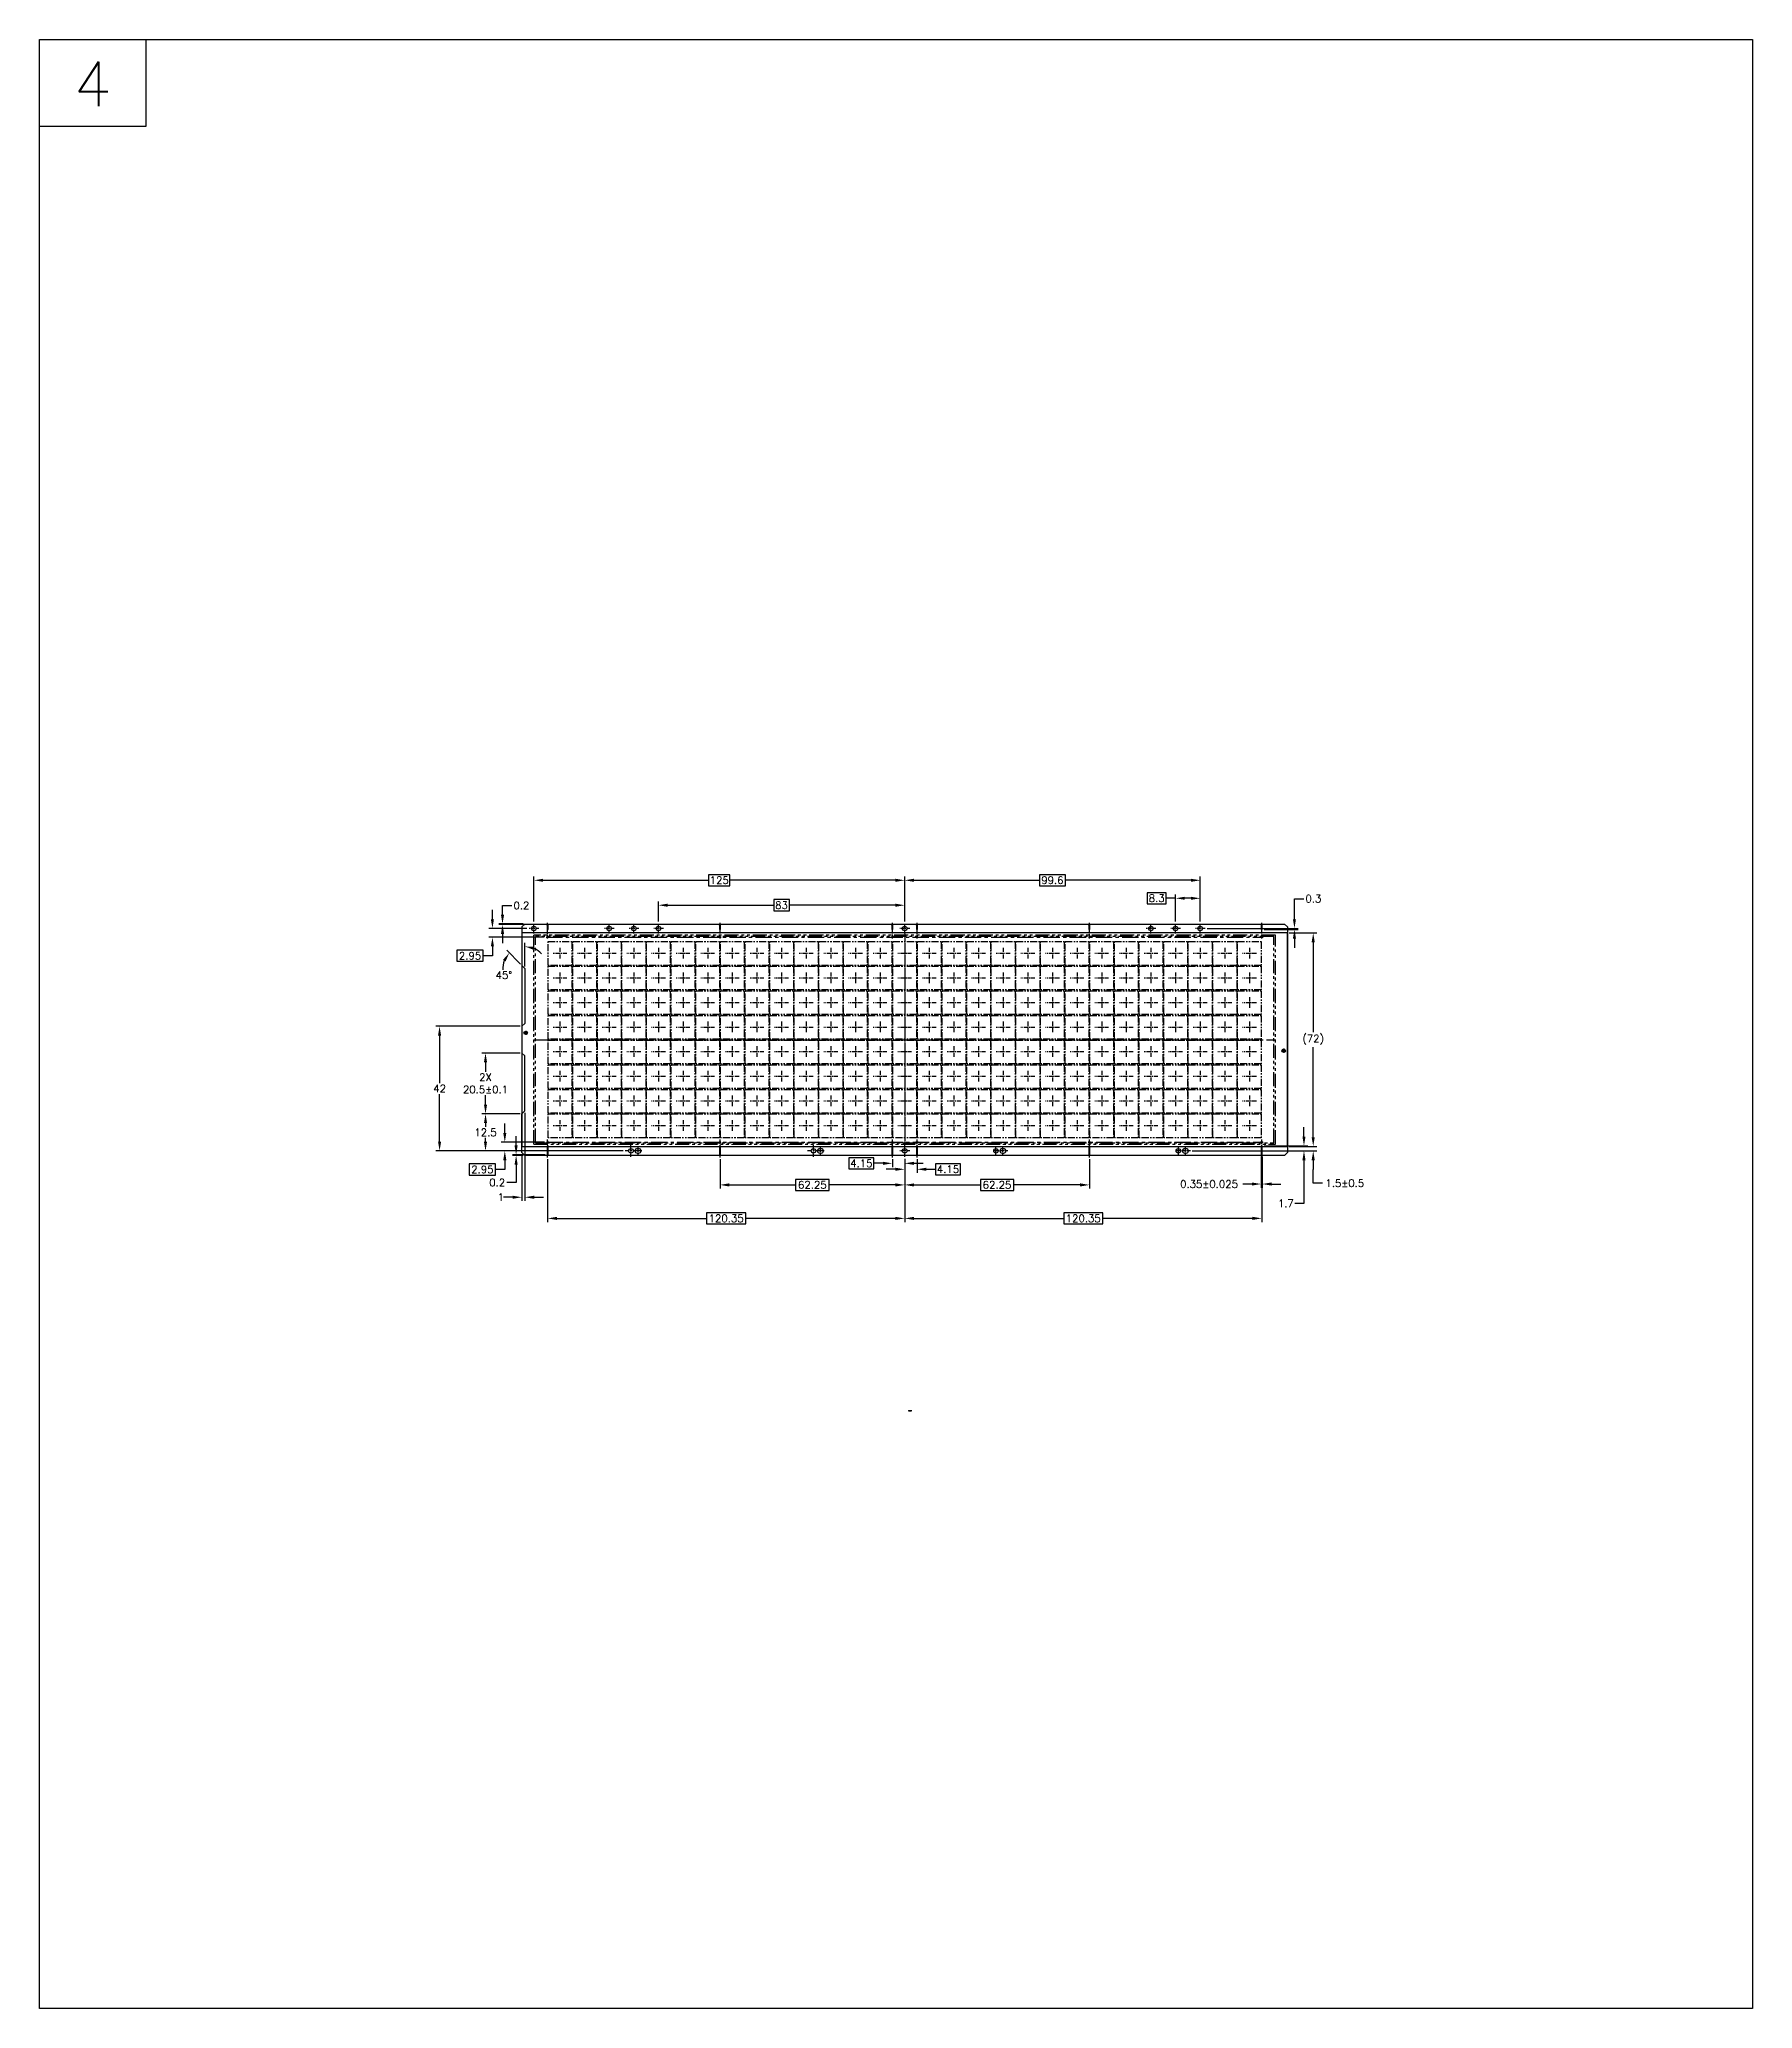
# Model space of a CAD drawing. Header units: millimetres. Extents: x 57 to 1212, y -970 to 358.
# Drawn here: x 635 to 1212, y -306 to 358 of the extents above; entities that cross this region are included whole.
import ezdxf

# ---------------------------------------------------------------- set-up
doc = ezdxf.new("R2010")
doc.units = ezdxf.units.MM
doc.header["$LTSCALE"] = 0.3
doc.linetypes.add('CENTER', pattern=[14.705263, 9.190789, -1.838158, 1.838158, -1.838158])
doc.linetypes.add('PHANTOM2', pattern=[31.75, 15.875, -3.175, 3.175, -3.175, 3.175, -3.175])
for name, color, linetype in [('CENTER', 2, 'CENTER'), ('DIM', 3, 'Continuous'), ('HATCH', 1, 'Continuous'), ('PHANTOM', 4, 'PHANTOM2'), ('PKG', 4, 'PHANTOM2')]:
    doc.layers.add(name, color=color, linetype=linetype)
doc.layers.add('MOLD', color=1, linetype='PHANTOM2', plot=False)
doc.layers.add('TAPE', color=40, linetype='Continuous', plot=False)
doc.styles.get("Standard").update_dxf_attribs({"font": 'simplex.shx'})
doc.dimstyles.new('ASECL', dxfattribs={"dimscale": 0, "dimtxt": 2, "dimasz": 2.5, "dimexe": 1, "dimexo": 0.5, "dimgap": 0.5, "dimtad": 0, "dimtih": 1, "dimtoh": 1, "dimdec": 3, "dimzin": 9, "dimdsep": 46, "dimtxsty": 'Standard', "dimcen": 0.7, "dimclrd": 256, "dimclre": 256, "dimclrt": 2, "dimadec": 0, "dimazin": 3, "dimtfac": 1, "dimtdec": 3, "dimtofl": 0, "dimtmove": 0, "dimatfit": 3, "dimfxl": 0, "dimtolj": 1, "dimtzin": 0, "dimlwd": -1, "dimlwe": -1, "dimarcsym": 0})

msp = doc.modelspace()

# ---------------------------------------------------------------- texts
at = {"layer": 'DIM', "insert": (652.8613, 342.8768), "char_height": 15, "width": 35.8934, "attachment_point": 5}
msp.add_mtext('4', dxfattribs=at)

# ---------------------------------------------------------------- blocks, each defined once
blk = doc.blocks.new('*D25')
at = {"layer": 'DEFPOINTS', "color": 0}
for p in [(928.33, -104.43), (928.64, -104.33), (928.85, -104.43)]:
    blk.add_point(p, dxfattribs=at)
at = {"layer": 'DIM'}
for p, q in [((928.34, -104.43), (928.87, -104.43)), ((928.65, -104.33), (928.87, -104.33)), ((928.85, -104.28), (928.85, -104.23)), ((928.85, -104.48), (928.85, -104.53))]:
    blk.add_line(p, q, dxfattribs=at)
for points in [[(928.84, -104.28), (928.86, -104.28), (928.85, -104.33)], [(928.84, -104.48), (928.86, -104.48), (928.85, -104.43)]]:
    blk.add_solid(points, dxfattribs=at)
at = {"layer": 'DIM', "color": 2, "insert": (928.85, -104.38), "char_height": 0.04, "attachment_point": 5}
blk.add_mtext('\\A1;0.1%%P0.03', dxfattribs=at)
blk = doc.blocks.new('*D50')
at = {"layer": 'DEFPOINTS', "color": 0, "linetype": 'ByBlock', "ltscale": 0.05}
for p in [(926.57, 74.4), (801.57, 59.86), (926.57, 59.86)]:
    blk.add_point(p, dxfattribs=at)
at = {"layer": 'DIM', "linetype": 'ByBlock', "ltscale": 0.05}
for p, q in [((801.57, 60.48), (801.57, 75.65)), ((804.69, 74.4), (860.47, 74.4)), ((867.67, 76.27), (860.47, 76.27)), ((860.47, 76.27), (860.47, 72.52)), ((867.67, 72.52), (867.67, 76.27)), ((923.44, 74.4), (867.67, 74.4)), ((926.57, 60.48), (926.57, 75.65)), ((860.47, 72.52), (867.67, 72.52))]:
    blk.add_line(p, q, dxfattribs=at)
for points in [[(804.69, 74.92), (804.69, 73.88), (801.57, 74.4)], [(923.44, 74.92), (923.44, 73.88), (926.57, 74.4)]]:
    blk.add_solid(points, dxfattribs=at)
at = {"layer": 'DIM', "color": 2, "linetype": 'ByBlock', "ltscale": 0.05, "insert": (864.07, 74.4), "char_height": 2.5, "attachment_point": 5}
blk.add_mtext('\\A1;125', dxfattribs=at)
blk = doc.blocks.new('*D51')
at = {"layer": 'DEFPOINTS', "color": 0, "linetype": 'ByBlock', "ltscale": 0.05}
for p in [(1017.87, 68.33), (1017.87, 59.86), (1026.17, 59.86)]:
    blk.add_point(p, dxfattribs=at)
at = {"layer": 'DIM', "linetype": 'ByBlock', "ltscale": 0.05}
for p, q in [((1014.74, 70.2), (1008.26, 70.2)), ((1008.26, 70.2), (1008.26, 66.45)), ((1008.26, 66.45), (1014.74, 66.45)), ((1014.74, 66.45), (1014.74, 70.2)), ((1017.87, 68.33), (1014.74, 68.33)), ((1017.87, 60.48), (1017.87, 69.58)), ((1023.04, 68.33), (1020.99, 68.33)), ((1026.17, 60.48), (1026.17, 69.58))]:
    blk.add_line(p, q, dxfattribs=at)
for points in [[(1020.99, 68.85), (1020.99, 67.81), (1017.87, 68.33)], [(1023.04, 68.85), (1023.04, 67.81), (1026.17, 68.33)]]:
    blk.add_solid(points, dxfattribs=at)
at = {"layer": 'DIM', "color": 2, "linetype": 'ByBlock', "ltscale": 0.05, "insert": (1011.5, 68.33), "char_height": 2.5, "attachment_point": 5}
blk.add_mtext('\\A1;8.3', dxfattribs=at)
blk = doc.blocks.new('*D52')
at = {"layer": 'DEFPOINTS', "color": 0, "linetype": 'ByBlock', "ltscale": 0.05}
for p in [(1026.17, 74.4), (926.57, 59.86), (1026.17, 59.86)]:
    blk.add_point(p, dxfattribs=at)
at = {"layer": 'DIM', "linetype": 'ByBlock', "ltscale": 0.05}
for p, q in [((926.57, 60.48), (926.57, 75.65)), ((929.69, 74.4), (971.99, 74.4)), ((980.74, 76.27), (971.99, 76.27)), ((971.99, 76.27), (971.99, 72.52)), ((980.74, 72.52), (980.74, 76.27)), ((1023.04, 74.4), (980.74, 74.4)), ((1026.17, 60.48), (1026.17, 75.65)), ((971.99, 72.52), (980.74, 72.52))]:
    blk.add_line(p, q, dxfattribs=at)
for points in [[(929.69, 74.92), (929.69, 73.88), (926.57, 74.4)], [(1023.04, 74.92), (1023.04, 73.88), (1026.17, 74.4)]]:
    blk.add_solid(points, dxfattribs=at)
at = {"layer": 'DIM', "color": 2, "linetype": 'ByBlock', "ltscale": 0.05, "insert": (976.37, 74.4), "char_height": 2.5, "attachment_point": 5}
blk.add_mtext('\\A1;99.6', dxfattribs=at)
blk = doc.blocks.new('*D53')
at = {"layer": 'DEFPOINTS', "color": 0, "ltscale": 0.05}
for p in [(797.57, -4.34), (785.28, -16.84), (832.32, -16.84)]:
    blk.add_point(p, dxfattribs=at)
at = {"layer": 'DIM', "ltscale": 0.05}
for p, q in [((796.94, -4.34), (784.03, -4.34)), ((785.28, -7.47), (785.28, -8.72)), ((785.28, -13.72), (785.28, -12.47)), ((831.69, -16.84), (784.03, -16.84))]:
    blk.add_line(p, q, dxfattribs=at)
for points in [[(784.76, -7.47), (785.8, -7.47), (785.28, -4.34)], [(784.76, -13.72), (785.8, -13.72), (785.28, -16.84)]]:
    blk.add_solid(points, dxfattribs=at)
at = {"layer": 'DIM', "color": 2, "ltscale": 0.05, "insert": (785.28, -10.59), "char_height": 2.5, "attachment_point": 5}
blk.add_mtext('\\A1;12.5', dxfattribs=at)
blk = doc.blocks.new('*D54')
at = {"layer": 'DEFPOINTS', "color": 0, "ltscale": 0.05}
for p in [(797.57, 16.16), (785.28, -4.34), (797.57, -4.34)]:
    blk.add_point(p, dxfattribs=at)
at = {"layer": 'DIM', "ltscale": 0.05}
for p, q in [((796.94, 16.16), (784.03, 16.16)), ((785.28, 13.03), (785.28, 9.87)), ((785.28, -1.22), (785.28, 1.95)), ((796.94, -4.34), (784.03, -4.34))]:
    blk.add_line(p, q, dxfattribs=at)
for points in [[(784.76, 13.03), (785.8, 13.03), (785.28, 16.16)], [(784.76, -1.22), (785.8, -1.22), (785.28, -4.34)]]:
    blk.add_solid(points, dxfattribs=at)
at = {"layer": 'DIM', "color": 2, "ltscale": 0.05, "insert": (785.28, 5.91), "char_height": 2.5, "attachment_point": 5}
blk.add_mtext('\\A1;2X\\P20.5±0.1', dxfattribs=at)
blk = doc.blocks.new('*D55')
at = {"layer": 'DEFPOINTS', "color": 0, "ltscale": 0.05}
for p in [(797.57, 25.16), (769.8, -16.84), (832.32, -16.84)]:
    blk.add_point(p, dxfattribs=at)
at = {"layer": 'DIM', "ltscale": 0.05}
for p, q in [((796.94, 25.16), (768.55, 25.16)), ((769.8, 22.03), (769.8, 6.03)), ((769.8, -13.72), (769.8, 2.28)), ((831.69, -16.84), (768.55, -16.84))]:
    blk.add_line(p, q, dxfattribs=at)
for points in [[(769.28, 22.03), (770.32, 22.03), (769.8, 25.16)], [(769.28, -13.72), (770.32, -13.72), (769.8, -16.84)]]:
    blk.add_solid(points, dxfattribs=at)
at = {"layer": 'DIM', "color": 2, "ltscale": 0.05, "insert": (769.8, 4.16), "char_height": 2.5, "attachment_point": 5}
blk.add_mtext('\\A1;42', dxfattribs=at)
blk = doc.blocks.new('*D56')
at = {"layer": 'DEFPOINTS', "color": 0, "ltscale": 0.05}
for p in [(798.57, -3.34), (797.57, -17.34), (798.57, -32.47)]:
    blk.add_point(p, dxfattribs=at)
at = {"layer": 'DIM', "ltscale": 0.05}
for p, q in [((798.57, -3.97), (798.57, -33.72)), ((797.57, -17.97), (797.57, -33.72)), ((794.44, -32.47), (791.32, -32.47)), ((801.69, -32.47), (804.82, -32.47))]:
    blk.add_line(p, q, dxfattribs=at)
for points in [[(794.44, -31.95), (794.44, -32.99), (797.57, -32.47)], [(801.69, -31.95), (801.69, -32.99), (798.57, -32.47)]]:
    blk.add_solid(points, dxfattribs=at)
at = {"layer": 'DIM', "color": 2, "ltscale": 0.05, "insert": (790.4, -32.47), "char_height": 2.5, "attachment_point": 5}
blk.add_mtext('\\A1;1', dxfattribs=at)
blk = doc.blocks.new('*D57')
at = {"layer": 'DEFPOINTS', "color": 0, "ltscale": 0.1}
for p in [(926.57, -18.84), (1046.92, -19.02), (1046.92, -39.59)]:
    blk.add_point(p, dxfattribs=at)
at = {"layer": 'DIM', "ltscale": 0.1}
for p, q in [((926.57, -19.47), (926.57, -40.84)), ((1046.92, -19.65), (1046.92, -40.84)), ((929.69, -39.59), (980.17, -39.59)), ((993.32, -37.72), (980.17, -37.72)), ((980.17, -37.72), (980.17, -41.47)), ((993.32, -41.47), (993.32, -37.72)), ((1043.79, -39.59), (993.32, -39.59)), ((980.17, -41.47), (993.32, -41.47))]:
    blk.add_line(p, q, dxfattribs=at)
for points in [[(929.69, -39.07), (929.69, -40.11), (926.57, -39.59)], [(1043.79, -39.07), (1043.79, -40.11), (1046.92, -39.59)]]:
    blk.add_solid(points, dxfattribs=at)
at = {"layer": 'DIM', "color": 2, "ltscale": 0.1, "insert": (986.74, -39.59), "char_height": 2.5, "attachment_point": 5}
blk.add_mtext('\\A1;120.35', dxfattribs=at)
blk = doc.blocks.new('*D58')
at = {"layer": 'DEFPOINTS', "color": 0, "ltscale": 0.1}
for p in [(1046.74, -18.14), (1047.09, -18.14), (1047.09, -28.01)]:
    blk.add_point(p, dxfattribs=at)
at = {"layer": 'DIM', "ltscale": 0.1}
for p, q in [((1046.74, -18.77), (1046.74, -29.26)), ((1047.09, -18.77), (1047.09, -29.26)), ((1043.62, -28.01), (1040.49, -28.01)), ((1050.22, -28.01), (1053.34, -28.01))]:
    blk.add_line(p, q, dxfattribs=at)
for points in [[(1043.62, -27.49), (1043.62, -28.53), (1046.74, -28.01)], [(1050.22, -27.49), (1050.22, -28.53), (1047.09, -28.01)]]:
    blk.add_solid(points, dxfattribs=at)
at = {"layer": 'DIM', "color": 2, "ltscale": 0.1, "insert": (1029.15, -28.01), "char_height": 2.5, "attachment_point": 5}
blk.add_mtext('\\A1;0.35%%P0.025', dxfattribs=at)
blk = doc.blocks.new('*D59')
at = {"layer": 'DEFPOINTS', "color": 0, "ltscale": 0.1}
for p in [(1022.88, -16.84), (1047.09, -15.14), (1061.15, -16.84)]:
    blk.add_point(p, dxfattribs=at)
at = {"layer": 'DIM', "ltscale": 0.1}
for p, q in [((1061.15, -12.02), (1061.15, -8.89)), ((1023.51, -16.84), (1062.4, -16.84)), ((1047.72, -15.14), (1062.4, -15.14)), ((1061.15, -19.97), (1061.15, -34.53)), ((1061.15, -34.53), (1058.02, -34.53))]:
    blk.add_line(p, q, dxfattribs=at)
for points in [[(1060.63, -12.02), (1061.67, -12.02), (1061.15, -15.14)], [(1060.63, -19.97), (1061.67, -19.97), (1061.15, -16.84)]]:
    blk.add_solid(points, dxfattribs=at)
at = {"layer": 'DIM', "color": 2, "ltscale": 0.1, "insert": (1055.02, -34.53), "char_height": 2.5, "attachment_point": 5}
blk.add_mtext('\\A1;1.7', dxfattribs=at)
blk = doc.blocks.new('*D60')
at = {"layer": 'DEFPOINTS', "color": 0, "ltscale": 0.1}
for p in [(926.57, -18.84), (988.82, -19.02), (988.82, -28.31)]:
    blk.add_point(p, dxfattribs=at)
at = {"layer": 'DIM', "ltscale": 0.1}
for p, q in [((926.57, -19.47), (926.57, -29.56)), ((988.82, -19.65), (988.82, -29.56)), ((963.32, -26.44), (952.07, -26.44)), ((952.07, -26.44), (952.07, -30.19)), ((963.32, -30.19), (963.32, -26.44)), ((929.69, -28.31), (952.07, -28.31)), ((952.07, -30.19), (963.32, -30.19)), ((985.69, -28.31), (963.32, -28.31))]:
    blk.add_line(p, q, dxfattribs=at)
for points in [[(929.69, -27.79), (929.69, -28.84), (926.57, -28.31)], [(985.69, -27.79), (985.69, -28.84), (988.82, -28.31)]]:
    blk.add_solid(points, dxfattribs=at)
at = {"layer": 'DIM', "color": 2, "ltscale": 0.1, "insert": (957.69, -28.31), "char_height": 2.5, "attachment_point": 5}
blk.add_mtext('\\A1;62.25', dxfattribs=at)
blk = doc.blocks.new('*D61')
at = {"layer": 'DEFPOINTS', "color": 0, "ltscale": 0.1}
for p in [(926.57, -18.84), (930.72, -19.02), (930.72, -23.04)]:
    blk.add_point(p, dxfattribs=at)
at = {"layer": 'DIM', "ltscale": 0.1}
for p, q in [((926.57, -19.47), (926.57, -24.29)), ((930.72, -19.65), (930.72, -24.29)), ((923.44, -23.04), (920.32, -23.04)), ((933.84, -23.04), (936.97, -23.04)), ((945.36, -21.16), (936.97, -21.16)), ((936.97, -21.16), (936.97, -24.91)), ((936.97, -24.91), (945.36, -24.91)), ((945.36, -24.91), (945.36, -21.16))]:
    blk.add_line(p, q, dxfattribs=at)
for points in [[(923.44, -22.52), (923.44, -23.56), (926.57, -23.04)], [(933.84, -22.52), (933.84, -23.56), (930.72, -23.04)]]:
    blk.add_solid(points, dxfattribs=at)
at = {"layer": 'DIM', "color": 2, "ltscale": 0.1, "insert": (941.16, -23.04), "char_height": 2.5, "attachment_point": 5}
blk.add_mtext('\\A1;4.15', dxfattribs=at)
blk = doc.blocks.new('*D62')
at = {"layer": 'DEFPOINTS', "color": 0, "ltscale": 0.05}
for p in [(791.78, -16.84), (805.8, -13.89), (832.32, -16.84)]:
    blk.add_point(p, dxfattribs=at)
at = {"layer": 'DIM', "ltscale": 0.05}
for p, q in [((791.78, -10.77), (791.78, -7.64)), ((805.17, -13.89), (790.53, -13.89)), ((831.69, -16.84), (790.53, -16.84)), ((788.66, -21.22), (779.79, -21.22)), ((779.79, -21.22), (779.79, -24.97)), ((779.79, -24.97), (788.66, -24.97)), ((788.66, -24.97), (788.66, -21.22)), ((791.78, -23.09), (788.66, -23.09)), ((791.78, -19.97), (791.78, -23.09))]:
    blk.add_line(p, q, dxfattribs=at)
for points in [[(791.26, -10.77), (792.3, -10.77), (791.78, -13.89)], [(791.26, -19.97), (792.3, -19.97), (791.78, -16.84)]]:
    blk.add_solid(points, dxfattribs=at)
at = {"layer": 'DIM', "color": 2, "ltscale": 0.05, "insert": (784.22, -23.09), "char_height": 2.5, "attachment_point": 5}
blk.add_mtext('\\A1;2.95', dxfattribs=at)
blk = doc.blocks.new('*D63')
at = {"layer": 'DEFPOINTS', "color": 0, "ltscale": 0.05}
for p in [(787.62, 55.21), (799.87, 58.16), (805.71, 55.21)]:
    blk.add_point(p, dxfattribs=at)
at = {"layer": 'DIM', "ltscale": 0.05}
for p, q in [((787.62, 61.28), (787.62, 64.41)), ((799.24, 58.16), (786.37, 58.16)), ((805.08, 55.21), (786.37, 55.21)), ((784.49, 50.83), (775.62, 50.83)), ((775.62, 50.83), (775.62, 47.08)), ((775.62, 47.08), (784.49, 47.08)), ((784.49, 47.08), (784.49, 50.83)), ((787.62, 48.96), (784.49, 48.96)), ((787.62, 52.08), (787.62, 48.96))]:
    blk.add_line(p, q, dxfattribs=at)
for points in [[(787.09, 61.28), (788.14, 61.28), (787.62, 58.16)], [(787.09, 52.08), (788.14, 52.08), (787.62, 55.21)]]:
    blk.add_solid(points, dxfattribs=at)
at = {"layer": 'DIM', "color": 2, "ltscale": 0.05, "insert": (780.06, 48.96), "char_height": 2.5, "attachment_point": 5}
blk.add_mtext('\\A1;2.95', dxfattribs=at)
blk = doc.blocks.new('*D64')
at = {"layer": 'DEFPOINTS', "color": 0, "ltscale": 0.1}
for p in [(922.42, -19.02), (926.57, -18.84), (926.57, -21.03)]:
    blk.add_point(p, dxfattribs=at)
at = {"layer": 'DIM', "ltscale": 0.1}
for p, q in [((916.17, -19.15), (907.78, -19.15)), ((907.78, -19.15), (907.78, -22.9)), ((916.17, -22.9), (916.17, -19.15)), ((922.42, -19.65), (922.42, -22.28)), ((926.57, -19.47), (926.57, -22.28)), ((907.78, -22.9), (916.17, -22.9)), ((919.29, -21.03), (916.17, -21.03)), ((929.69, -21.03), (932.82, -21.03))]:
    blk.add_line(p, q, dxfattribs=at)
for points in [[(919.29, -20.51), (919.29, -21.55), (922.42, -21.03)], [(929.69, -20.51), (929.69, -21.55), (926.57, -21.03)]]:
    blk.add_solid(points, dxfattribs=at)
at = {"layer": 'DIM', "color": 2, "ltscale": 0.1, "insert": (911.97, -21.03), "char_height": 2.5, "attachment_point": 5}
blk.add_mtext('\\A1;4.15', dxfattribs=at)
blk = doc.blocks.new('*D65')
at = {"layer": 'DEFPOINTS', "color": 0, "ltscale": 0.1}
for p in [(864.32, -19.02), (926.57, -18.84), (926.57, -28.31)]:
    blk.add_point(p, dxfattribs=at)
at = {"layer": 'DIM', "ltscale": 0.1}
for p, q in [((864.32, -19.65), (864.32, -29.56)), ((926.57, -19.47), (926.57, -29.56)), ((901.07, -26.44), (889.82, -26.44)), ((889.82, -26.44), (889.82, -30.19)), ((901.07, -30.19), (901.07, -26.44)), ((867.44, -28.31), (889.82, -28.31)), ((889.82, -30.19), (901.07, -30.19)), ((923.44, -28.31), (901.07, -28.31))]:
    blk.add_line(p, q, dxfattribs=at)
for points in [[(867.44, -27.79), (867.44, -28.84), (864.32, -28.31)], [(923.44, -27.79), (923.44, -28.84), (926.57, -28.31)]]:
    blk.add_solid(points, dxfattribs=at)
at = {"layer": 'DIM', "color": 2, "ltscale": 0.1, "insert": (895.44, -28.31), "char_height": 2.5, "attachment_point": 5}
blk.add_mtext('\\A1;62.25', dxfattribs=at)
blk = doc.blocks.new('*D67')
at = {"layer": 'DEFPOINTS', "color": 0, "ltscale": 0.1}
for p in [(806.22, -19.02), (926.57, -18.84), (926.57, -39.59)]:
    blk.add_point(p, dxfattribs=at)
at = {"layer": 'DIM', "ltscale": 0.1}
for p, q in [((806.22, -19.65), (806.22, -40.84)), ((926.57, -19.47), (926.57, -40.84)), ((809.34, -39.59), (859.82, -39.59)), ((872.97, -37.72), (859.82, -37.72)), ((859.82, -37.72), (859.82, -41.47)), ((872.97, -41.47), (872.97, -37.72)), ((923.44, -39.59), (872.97, -39.59)), ((859.82, -41.47), (872.97, -41.47))]:
    blk.add_line(p, q, dxfattribs=at)
for points in [[(809.34, -39.07), (809.34, -40.11), (806.22, -39.59)], [(923.44, -39.07), (923.44, -40.11), (926.57, -39.59)]]:
    blk.add_solid(points, dxfattribs=at)
at = {"layer": 'DIM', "color": 2, "ltscale": 0.1, "insert": (866.39, -39.59), "char_height": 2.5, "attachment_point": 5}
blk.add_mtext('\\A1;120.35', dxfattribs=at)
blk = doc.blocks.new('*D68')
at = {"layer": 'DEFPOINTS', "color": 0, "ltscale": 0.05}
for p in [(1027.87, 58.16), (1047.09, 57.86), (1057.94, 57.86)]:
    blk.add_point(p, dxfattribs=at)
at = {"layer": 'DIM', "ltscale": 0.05}
for p, q in [((1057.94, 61.28), (1057.94, 68.2)), ((1057.94, 68.2), (1061.07, 68.2)), ((1028.49, 58.16), (1059.19, 58.16)), ((1047.72, 57.86), (1059.19, 57.86)), ((1057.94, 54.73), (1057.94, 51.61))]:
    blk.add_line(p, q, dxfattribs=at)
for points in [[(1057.42, 61.28), (1058.46, 61.28), (1057.94, 58.16)], [(1057.42, 54.73), (1058.46, 54.73), (1057.94, 57.86)]]:
    blk.add_solid(points, dxfattribs=at)
at = {"layer": 'DIM', "color": 2, "ltscale": 0.05, "insert": (1064.31, 68.2), "char_height": 2.5, "attachment_point": 5}
blk.add_mtext('\\A1;0.3', dxfattribs=at)
blk = doc.blocks.new('8X8')
at = {"layer": 'CENTER', "ltscale": 0.5}
for p, q in [((225.41, 153.68), (225.41, 149.83)), ((223.08, 151.76), (227.75, 151.76))]:
    blk.add_line(p, q, dxfattribs=at)
at = {"layer": 'PKG', "ltscale": 0.5}
blk.add_lwpolyline([(221.41, 147.76), (229.41, 147.76), (229.41, 155.76), (221.41, 155.76)], close=True, dxfattribs=at)
blk = doc.blocks.new('*D17')
at = {"layer": 'DEFPOINTS', "color": 0, "ltscale": 0.05}
for p in [(1055.57, 56.66), (1064.27, 56.66), (1055.57, -15.34)]:
    blk.add_point(p, dxfattribs=at)
at = {"layer": 'TAPE', "color": 3, "ltscale": 0.05}
for p, q in [((1056.19, 56.66), (1065.52, 56.66)), ((1064.27, 53.53), (1064.27, 23.19)), ((1064.27, -12.22), (1064.27, 18.13)), ((1056.19, -15.34), (1065.52, -15.34))]:
    blk.add_line(p, q, dxfattribs=at)
for points in [[(1063.74, 53.53), (1064.79, 53.53), (1064.27, 56.66)], [(1063.74, -12.22), (1064.79, -12.22), (1064.27, -15.34)]]:
    blk.add_solid(points, dxfattribs=at)
at = {"layer": 'TAPE', "color": 2, "ltscale": 0.05, "insert": (1064.27, 20.66), "char_height": 2.5, "attachment_point": 5}
blk.add_mtext('\\A1;(72)', dxfattribs=at)
blk = doc.blocks.new('*D18')
at = {"layer": 'DEFPOINTS', "color": 0, "ltscale": 0.05}
for p in [(1022.88, -16.84), (1055.57, -15.34), (1064.27, -16.84)]:
    blk.add_point(p, dxfattribs=at)
at = {"layer": 'TAPE', "color": 3, "ltscale": 0.05}
for p, q in [((1064.27, -12.22), (1064.27, -9.09)), ((1023.51, -16.84), (1065.52, -16.84)), ((1056.19, -15.34), (1065.52, -15.34)), ((1064.27, -19.97), (1064.27, -23.09)), ((1064.27, -27.76), (1064.27, -23.09)), ((1067.39, -27.76), (1064.27, -27.76))]:
    blk.add_line(p, q, dxfattribs=at)
for points in [[(1063.74, -12.22), (1064.79, -12.22), (1064.27, -15.34)], [(1063.74, -19.97), (1064.79, -19.97), (1064.27, -16.84)]]:
    blk.add_solid(points, dxfattribs=at)
at = {"layer": 'TAPE', "color": 2, "ltscale": 0.05, "insert": (1074.92, -27.76), "char_height": 2.5, "attachment_point": 5}
blk.add_mtext('\\A1;1.5%%P0.5', dxfattribs=at)
blk = doc.blocks.new('*D19')
at = {"layer": 'DEFPOINTS', "color": 0, "ltscale": 0.05}
for p in [(796.64, 51.85), (797.57, 45.66), (798.57, 44.66), (798.57, 44.66), (798.57, 26.16)]:
    blk.add_point(p, dxfattribs=at)
at = {"layer": 'DIM', "ltscale": 0.05}
for p, q in [((798.57, 45.28), (798.57, 53.35)), ((797.13, 46.1), (792.42, 50.81))]:
    blk.add_line(p, q, dxfattribs=at)
for start, end in [(159.22557, 183.45115), (41.54885, 65.77443)]:
    blk.add_arc((798.57, 44.66), 7.45, start, end, dxfattribs=at)
for points in [[(791.17, 47.58), (792.04, 47.02), (793.3, 49.92)], [(801.51, 50.94), (801.73, 51.96), (798.57, 52.1)]]:
    blk.add_solid(points, dxfattribs=at)
at = {"layer": 'DIM', "color": 2, "ltscale": 0.05, "insert": (791.47, 42.4), "char_height": 2.5, "attachment_point": 5}
blk.add_mtext('\\A1;45°', dxfattribs=at)
blk = doc.blocks.new('*D20')
at = {"layer": 'DEFPOINTS', "color": 0, "ltscale": 0.1}
for p in [(791.01, 59.66), (798.57, 59.66), (806.04, 59.46)]:
    blk.add_point(p, dxfattribs=at)
at = {"layer": 'DIM', "ltscale": 0.1}
for p, q in [((791.01, 62.78), (791.01, 65.91)), ((791.01, 65.91), (794.14, 65.91)), ((797.94, 59.66), (789.76, 59.66)), ((805.42, 59.46), (789.76, 59.46)), ((791.01, 56.33), (791.01, 53.21))]:
    blk.add_line(p, q, dxfattribs=at)
for points in [[(790.49, 62.78), (791.54, 62.78), (791.01, 59.66)], [(790.49, 56.33), (791.54, 56.33), (791.01, 59.46)]]:
    blk.add_solid(points, dxfattribs=at)
at = {"layer": 'DIM', "color": 2, "ltscale": 0.1, "insert": (797.38, 65.91), "char_height": 2.5, "attachment_point": 5}
blk.add_mtext('\\A1;0.2', dxfattribs=at)
blk = doc.blocks.new('*D21')
at = {"layer": 'DEFPOINTS', "color": 0, "ltscale": 0.1}
for p in [(795.59, -18.34), (798.57, -18.34), (806.04, -18.14)]:
    blk.add_point(p, dxfattribs=at)
at = {"layer": 'DIM', "ltscale": 0.1}
for p, q in [((795.59, -15.02), (795.59, -11.89)), ((805.42, -18.14), (794.34, -18.14)), ((797.94, -18.34), (794.34, -18.34)), ((795.59, -21.47), (795.59, -27.53)), ((795.59, -27.53), (792.46, -27.53))]:
    blk.add_line(p, q, dxfattribs=at)
for points in [[(795.07, -15.02), (796.11, -15.02), (795.59, -18.14)], [(795.07, -21.47), (796.11, -21.47), (795.59, -18.34)]]:
    blk.add_solid(points, dxfattribs=at)
at = {"layer": 'DIM', "color": 2, "ltscale": 0.1, "insert": (789.22, -27.53), "char_height": 2.5, "attachment_point": 5}
blk.add_mtext('\\A1;0.2', dxfattribs=at)
blk = doc.blocks.new('*D69')
at = {"layer": 'DEFPOINTS', "color": 0, "linetype": 'ByBlock', "ltscale": 0.05}
for p in [(843.57, 65.99), (843.57, 59.86), (926.57, 59.86)]:
    blk.add_point(p, dxfattribs=at)
at = {"layer": 'DIM', "linetype": 'ByBlock', "ltscale": 0.05}
for p, q in [((843.57, 60.48), (843.57, 67.24)), ((887.72, 67.87), (882.42, 67.87)), ((882.42, 67.87), (882.42, 64.12)), ((887.72, 64.12), (887.72, 67.87)), ((926.57, 60.48), (926.57, 67.24)), ((846.69, 65.99), (882.42, 65.99)), ((882.42, 64.12), (887.72, 64.12)), ((923.44, 65.99), (887.72, 65.99))]:
    blk.add_line(p, q, dxfattribs=at)
for points in [[(846.69, 66.51), (846.69, 65.47), (843.57, 65.99)], [(923.44, 66.51), (923.44, 65.47), (926.57, 65.99)]]:
    blk.add_solid(points, dxfattribs=at)
at = {"layer": 'DIM', "color": 2, "linetype": 'ByBlock', "ltscale": 0.05, "insert": (885.07, 65.99), "char_height": 2.5, "attachment_point": 5}
blk.add_mtext('\\A1;83', dxfattribs=at)

# ---------------------------------------------------------------- dimensions: what is measured, and where the dimension line sits
at = {"layer": 'DIM', "linetype": 'ByBlock', "ltscale": 0.05}
for base, p1, p2, override, picture, middle in [((926.5685, 74.3967), (801.5685, 59.8586), (926.5685, 59.8586), {"dimscale": 1.25, "dimgap": -0.5, "dimtol": 0, "dimlim": 0}, '*D50', (864.0685, 74.3967)), ((1026.1685, 74.3967), (926.5685, 59.8586), (1026.1685, 59.8586), {"dimscale": 1.25, "dimgap": -0.5, "dimtol": 0, "dimlim": 0}, '*D52', (976.3685, 74.3967)), ((843.5685, 65.9918), (926.5685, 59.8586), (843.5685, 59.8586), {"dimscale": 1.25, "dimgap": -0.5}, '*D69', (885.0685, 65.9918))]:
    dim = msp.add_linear_dim(base=base, p1=p1, p2=p2, dimstyle='ASECL', override=override, dxfattribs=at)
    dim.commit()
    dim.dimension.update_dxf_attribs({"geometry": picture, "text_midpoint": middle})
at = {"layer": 'DIM', "ltscale": 0.1}
dim = msp.add_linear_dim(base=(791.0146, 59.6586), p1=(806.0435, 59.4586), p2=(798.5685, 59.6586), angle=90, dimstyle='ASECL', override={"dimscale": 1.25}, dxfattribs=at)
dim.commit()
dim.dimension.update_dxf_attribs({"geometry": '*D20', "text_midpoint": (797.3836, 65.9086)})
at = {"layer": 'DIM', "linetype": 'ByBlock', "ltscale": 0.05}
dim = msp.add_linear_dim(base=(1017.8685, 68.3284), p1=(1026.1685, 59.8586), p2=(1017.8685, 59.8586), dimstyle='ASECL', override={"dimscale": 1.25, "dimgap": -0.5, "dimtol": 0, "dimlim": 0}, dxfattribs=at)
dim.commit()
dim.dimension.update_dxf_attribs({"geometry": '*D51', "text_midpoint": (1011.4994, 68.3284), "dimtype": 160})
at = {"layer": 'DIM', "ltscale": 0.05}
for base, p1, p2, override, picture, middle in [((1057.9438, 57.8586), (1027.8685, 58.1586), (1047.0935, 57.8586), {"dimscale": 1.25}, '*D68', (1064.3129, 68.2006)), ((769.7964, -16.8414), (797.5685, 25.1586), (832.3185, -16.8414), {"dimscale": 1.25, "dimgap": 0.5, "dimtol": 0, "dimlim": 0}, '*D55', (769.7964, 4.1586))]:
    dim = msp.add_linear_dim(base=base, p1=p1, p2=p2, angle=90, dimstyle='ASECL', override=override, dxfattribs=at)
    dim.commit()
    dim.dimension.update_dxf_attribs({"geometry": picture, "text_midpoint": middle, "dimtype": 160})
for base, p1, p2, override, picture, middle in [((787.6155, 55.2086), (799.8685, 58.1586), (805.706, 55.2086), {"dimscale": 1.25, "dimgap": -0.5}, '*D63', (780.0559, 48.9586)), ((785.2781, -16.8414), (797.5685, -4.3414), (832.3185, -16.8414), {"dimscale": 1.25, "dimgap": 0.5, "dimtol": 0, "dimlim": 0}, '*D53', (785.2781, -10.5914)), ((791.7841, -16.8414), (805.7999, -13.8914), (832.3185, -16.8414), {"dimscale": 1.25, "dimgap": -0.5}, '*D62', (784.2246, -23.0914))]:
    dim = msp.add_linear_dim(base=base, p1=p1, p2=p2, angle=90, dimstyle='ASECL', override=override, dxfattribs=at)
    dim.commit()
    dim.dimension.update_dxf_attribs({"geometry": picture, "text_midpoint": middle})
dim = msp.add_angular_dim_2l(base=(796.6412, 51.8511), line1=((798.5685, 44.6586), (797.5685, 45.6586)), line2=((798.5685, 44.6586), (798.5685, 26.1586)), dimstyle='ASECL', override={"dimscale": 1.25}, dxfattribs=at)
dim.commit()
dim.dimension.update_dxf_attribs({"geometry": '*D19', "text_midpoint": (791.4722, 42.4024), "dimtype": 162})
dim = msp.add_linear_dim(base=(785.2781, -4.3414), p1=(797.5685, 16.1586), p2=(797.5685, -4.3414), angle=90, text='2X\\P<>', dimstyle='ASECL', override={"dimscale": 1.25, "dimgap": 0.5, "dimtol": 1, "dimlim": 0, "dimtp": 0.1, "dimtm": 0.1, "dimtzin": 8}, dxfattribs=at)
dim.commit()
dim.dimension.update_dxf_attribs({"geometry": '*D54', "text_midpoint": (785.2781, 5.9086)})
dim = msp.add_linear_dim(base=(798.5685, -32.4714), p1=(797.5685, -17.3414), p2=(798.5685, -3.3414), dimstyle='ASECL', override={"dimscale": 1.25, "dimgap": 0.5, "dimtol": 0, "dimlim": 0}, dxfattribs=at)
dim.commit()
dim.dimension.update_dxf_attribs({"geometry": '*D56', "text_midpoint": (790.3958, -32.4714), "dimtype": 160})
at = {"layer": 'DIM', "ltscale": 0.1}
for base, p1, p2, picture, middle in [((795.5877, -18.3414), (806.0435, -18.1414), (798.5685, -18.3414), '*D21', (789.2187, -27.5303)), ((1061.1484, -16.8414), (1047.0935, -15.1414), (1022.8805, -16.8414), '*D59', (1055.0175, -34.5293))]:
    dim = msp.add_linear_dim(base=base, p1=p1, p2=p2, angle=90, dimstyle='ASECL', override={"dimscale": 1.25}, dxfattribs=at)
    dim.commit()
    dim.dimension.update_dxf_attribs({"geometry": picture, "text_midpoint": middle, "dimtype": 160})
for base, p1, p2, override, picture, middle in [((926.5685, -39.5926), (806.2185, -19.0215), (926.5685, -18.8414), {"dimscale": 1.25, "dimgap": -0.5}, '*D67', (866.3935, -39.5926)), ((926.5685, -28.3146), (864.3185, -19.0215), (926.5685, -18.8414), {"dimscale": 1.25, "dimgap": -0.5}, '*D65', (895.4435, -28.3146)), ((1046.9185, -39.5926), (926.5685, -18.8414), (1046.9185, -19.0215), {"dimscale": 1.25, "dimgap": -0.5, "dimtol": 0, "dimlim": 0}, '*D57', (986.7435, -39.5926)), ((988.8185, -28.3146), (926.5685, -18.8414), (988.8185, -19.0215), {"dimscale": 1.25, "dimgap": -0.5, "dimtol": 0, "dimlim": 0}, '*D60', (957.6935, -28.3146))]:
    dim = msp.add_linear_dim(base=base, p1=p1, p2=p2, dimstyle='ASECL', override=override, dxfattribs=at)
    dim.commit()
    dim.dimension.update_dxf_attribs({"geometry": picture, "text_midpoint": middle})
for base, p1, p2, override, picture, middle in [((926.5685, -21.0294), (922.4185, -19.0215), (926.5685, -18.8414), {"dimscale": 1.25, "dimgap": -0.5}, '*D64', (911.972, -21.0294)), ((930.7185, -23.0379), (926.5685, -18.8414), (930.7185, -19.0215), {"dimscale": 1.25, "dimgap": -0.5, "dimtol": 0, "dimlim": 0}, '*D61', (941.1649, -23.0379))]:
    dim = msp.add_linear_dim(base=base, p1=p1, p2=p2, dimstyle='ASECL', override=override, dxfattribs=at)
    dim.commit()
    dim.dimension.update_dxf_attribs({"geometry": picture, "text_midpoint": middle, "dimtype": 160})
dim = msp.add_linear_dim(base=(1047.0935, -28.014), p1=(1046.7435, -18.1414), p2=(1047.0935, -18.1414), text='<>%%P0.025', dimstyle='ASECL', override={"dimscale": 1.25}, dxfattribs=at)
dim.commit()
dim.dimension.update_dxf_attribs({"geometry": '*D58', "text_midpoint": (1029.1542, -28.014), "dimtype": 160})
at = {"layer": 'DIM'}
dim = msp.add_linear_dim(base=(928.8528, -104.4323), p1=(928.636, -104.3323), p2=(928.3301, -104.4323), angle=90, text='<>%%P0.03', dimstyle='ASECL', override={"dimscale": 0.02}, dxfattribs=at)
dim.commit()
dim.dimension.update_dxf_attribs({"geometry": '*D25', "text_midpoint": (928.8528, -104.3823)})
at = {"layer": 'TAPE', "ltscale": 0.05}
for base, p2, text, override, picture, middle in [((1064.2658, 56.6586), (1055.5685, 56.6586), '(<>)', {"dimscale": 1.25, "dimgap": 0.5, "dimclrd": 3, "dimclre": 3, "dimtol": 0, "dimlim": 0, "dimtp": 1, "dimtm": 1e-09, "dimtdec": 0}, '*D17', (1064.2658, 20.6586)), ((1064.2658, -16.8414), (1022.8805, -16.8414), '<>%%P0.5', {"dimscale": 1.25, "dimclrd": 3, "dimclre": 3, "dimtp": 1, "dimtm": 1e-09, "dimtdec": 0, "dimtmove": 1}, '*D18', (1066.0083, -27.7638))]:
    dim = msp.add_linear_dim(base=base, p1=(1055.5685, -15.3414), p2=p2, angle=90, text=text, dimstyle='ASECL', override=override, dxfattribs=at)
    dim.commit()
    dim.dimension.update_dxf_attribs({"geometry": picture, "text_midpoint": middle, "dimtype": 160})

# ---------------------------------------------------------------- hatches: boundary and pattern name
at = {"layer": 'HATCH', "ltscale": 0.05}
h = msp.add_hatch(dxfattribs=at)
h.set_pattern_fill('ANSI31', color=256, scale=0.1, style=0)
h.set_pattern_definition([(45, (-246.19446, -98.9474), (-0.2245064, 0.2245064), [])])
h.paths.add_polyline_path([(806.0435, 59.4586), (806.3935, 59.4586), (806.3935, 57.8586), (806.0435, 57.8586)])
h = msp.add_hatch(dxfattribs=at)
h.set_pattern_fill('ANSI31', color=256, scale=0.1, style=0)
h.set_pattern_definition([(45, (-188.09446, -98.9474), (-0.2245064, 0.2245064), [])])
h.paths.add_polyline_path([(864.1435, 59.4586), (864.4935, 59.4586), (864.4935, 57.8586), (864.1435, 57.8586)])
h = msp.add_hatch(dxfattribs=at)
h.set_pattern_fill('ANSI31', color=256, scale=0.1, style=0)
h.set_pattern_definition([(45, (-129.99446, -98.9474), (-0.2245064, 0.2245064), [])])
h.paths.add_polyline_path([(922.2435, 59.4586), (922.5935, 59.4586), (922.5935, 57.8586), (922.2435, 57.8586)])
h = msp.add_hatch(dxfattribs=at)
h.set_pattern_fill('ANSI31', color=256, scale=0.1, style=0)
h.set_pattern_definition([(45, (-121.69446, -98.9474), (-0.2245064, 0.2245064), [])])
h.paths.add_polyline_path([(930.5435, 59.4586), (930.8935, 59.4586), (930.8935, 57.8586), (930.5435, 57.8586)])
h = msp.add_hatch(dxfattribs=at)
h.set_pattern_fill('ANSI31', color=256, scale=0.1, style=0)
h.set_pattern_definition([(45, (-63.59446, -98.9474), (-0.2245064, 0.2245064), [])])
h.paths.add_polyline_path([(988.6435, 59.4586), (988.9935, 59.4586), (988.9935, 57.8586), (988.6435, 57.8586)])
h = msp.add_hatch(dxfattribs=at)
h.set_pattern_fill('ANSI31', color=256, scale=0.1, style=0)
h.set_pattern_definition([(45, (-5.49446, -98.9474), (-0.2245064, 0.2245064), [])])
h.paths.add_polyline_path([(1046.7435, 59.4586), (1047.0935, 59.4586), (1047.0935, 57.8586), (1046.7435, 57.8586)])
h = msp.add_hatch(dxfattribs=at)
h.set_pattern_fill('ANSI31', color=256, scale=0.1, style=0)
h.set_pattern_definition([(45, (-10.99446, -106.9474), (-0.2245064, 0.2245064), [])])
h.paths.add_polyline_path([(806.3935, -15.1414), (806.0435, -15.1414), (806.0435, -18.1414), (806.3935, -18.1414)])
h = msp.add_hatch(dxfattribs=at)
h.set_pattern_fill('ANSI31', color=256, scale=0.1, style=0)
h.set_pattern_definition([(45, (47.10554, -106.9474), (-0.2245064, 0.2245064), [])])
h.paths.add_polyline_path([(864.4935, -15.1414), (864.1435, -15.1414), (864.1435, -18.1414), (864.4935, -18.1414)])
h = msp.add_hatch(dxfattribs=at)
h.set_pattern_fill('ANSI31', color=256, scale=0.1, style=0)
h.set_pattern_definition([(45, (105.20554, -106.9474), (-0.2245064, 0.2245064), [])])
h.paths.add_polyline_path([(922.5935, -15.1414), (922.2435, -15.1414), (922.2435, -18.1414), (922.5935, -18.1414)])
h = msp.add_hatch(dxfattribs=at)
h.set_pattern_fill('ANSI31', color=256, scale=0.1, style=0)
h.set_pattern_definition([(45, (113.50554, -106.9474), (-0.2245064, 0.2245064), [])])
h.paths.add_polyline_path([(930.8935, -15.1414), (930.5435, -15.1414), (930.5435, -18.1414), (930.8935, -18.1414)])
h = msp.add_hatch(dxfattribs=at)
h.set_pattern_fill('ANSI31', color=256, scale=0.1, style=0)
h.set_pattern_definition([(45, (171.60554, -106.9474), (-0.2245064, 0.2245064), [])])
h.paths.add_polyline_path([(988.9935, -15.1414), (988.6435, -15.1414), (988.6435, -18.1414), (988.9935, -18.1414)])
h = msp.add_hatch(dxfattribs=at)
h.set_pattern_fill('ANSI31', color=256, scale=0.1, style=0)
h.set_pattern_definition([(45, (229.70554, -106.9474), (-0.2245064, 0.2245064), [])])
h.paths.add_polyline_path([(1047.0935, -15.1414), (1046.7435, -15.1414), (1046.7435, -18.1414), (1047.0935, -18.1414)])
at = {"layer": 'HATCH', "ltscale": 0.1}
h = msp.add_hatch(dxfattribs=at)
h.set_pattern_fill('ANSI31', color=256, scale=0.01, style=0)
h.set_pattern_definition([(45, (39.587037, -25.509227), (-0.0224506403, 0.0224506403), [])])
edge = h.paths.add_edge_path()
edge.add_spline(control_points=[(928.636, -104.5353), (928.6483, -104.5117), (928.6718, -104.4666), (928.5865, -104.4185), (928.6174, -104.3646), (928.636, -104.3323)], knot_values=[0, 0, 0, 0, 0.06830745, 0.13037385, 0.22277443, 0.22277443, 0.22277443, 0.22277443], degree=3, periodic=0)
edge.add_line((928.636, -104.3323), (928.4101, -104.3323))
edge.add_arc((928.2834, -104.313), 0.1281, 291.3560546, 351.3243289, ccw=False)
edge.add_line((928.3301, -104.4323), (928.2351, -104.4323))
edge.add_line((928.2351, -104.4323), (928.2351, -104.5353))
edge.add_line((928.2351, -104.5353), (928.636, -104.5353))
edge = h.paths.add_edge_path()
edge.add_line((928.2351, -104.5353), (928.2351, -104.4323))
edge.add_line((928.2351, -104.4323), (928.1401, -104.4323))
edge.add_arc((928.1867, -104.313), 0.1281, 188.6756711, 248.6439454, ccw=False)
edge.add_line((928.0601, -104.3323), (927.8342, -104.3323))
edge.add_spline(control_points=[(927.8342, -104.3323), (927.8527, -104.3646), (927.8836, -104.4185), (927.7983, -104.4666), (927.8218, -104.5117), (927.8342, -104.5353)], knot_values=[0, 0, 0, 0, 0.09240058, 0.15446698, 0.22277443, 0.22277443, 0.22277443, 0.22277443], degree=3, periodic=0)
edge.add_line((927.8342, -104.5353), (928.2351, -104.5353))

# ---------------------------------------------------------------- linework, layer by layer
at = {"ltscale": 0.05}
for p, q in [((798.5685, 59.6586), (797.5685, 58.6586)), ((798.5685, 59.6586), (797.5685, 58.6586)), ((797.5685, 58.6586), (797.5685, 45.6586)), ((798.5685, 44.6586), (797.5685, 45.6586)), ((798.5685, 44.6586), (798.5685, 26.1586)), ((798.5685, 26.1586), (797.5685, 25.1586)), ((797.5685, 25.1586), (797.5685, 16.1586)), ((798.5685, 15.1586), (797.5685, 16.1586)), ((798.5685, -3.3414), (798.5685, 15.1586)), ((798.5685, -3.3414), (797.5685, -4.3414)), ((797.5685, -17.3414), (797.5685, -4.3414)), ((1054.5685, -18.3414), (1055.5685, -17.3414))]:
    msp.add_line(p, q, dxfattribs=at)
at = {"ltscale": 0.5}
for p, q in [((798.5685, 59.6586), (1054.5685, 59.6586)), ((1055.5685, 58.6586), (1054.5685, 59.6586)), ((797.5685, -17.3414), (798.5685, -18.3414)), ((1054.5685, -18.3414), (798.5685, -18.3414))]:
    msp.add_line(p, q, dxfattribs=at)
at = {"linetype": 'ByBlock', "ltscale": 0.05}
msp.add_line((1055.5685, 58.6586), (1055.5685, -17.3414), dxfattribs=at)
for p, q in [((927.8342, -104.3323), (928.0601, -104.3323)), ((927.8342, -104.5353), (928.636, -104.5353)), ((928.0601, -104.3323), (928.0601, -104.3323)), ((928.1401, -104.4323), (928.3301, -104.4323)), ((928.4101, -104.3323), (928.636, -104.3323)), ((928.4101, -104.3323), (928.4101, -104.3323))]:
    msp.add_line(p, q)
at = {"ltscale": 0.05}
for points in [[(806.0435, 59.4586), (806.0435, 57.8586), (806.3935, 57.8586), (806.3935, 59.4586)], [(864.1435, 59.4586), (864.1435, 57.8586), (864.4935, 57.8586), (864.4935, 59.4586)], [(922.2435, 59.4586), (922.2435, 57.8586), (922.5935, 57.8586), (922.5935, 59.4586)], [(930.5435, 59.4586), (930.5435, 57.8586), (930.8935, 57.8586), (930.8935, 59.4586)], [(988.6435, 59.4586), (988.6435, 57.8586), (988.9935, 57.8586), (988.9935, 59.4586)], [(1046.7435, 59.4586), (1046.7435, 57.8586), (1047.0935, 57.8586), (1047.0935, 59.4586)]]:
    msp.add_lwpolyline(points, close=True, dxfattribs=at)
at = {"ltscale": 0.5}
for points in [[(806.3935, 55.0086), (806.0435, 55.0086), (806.0435, 55.4086), (806.3935, 55.4086)], [(864.4935, 55.0086), (864.1435, 55.0086), (864.1435, 55.4086), (864.4935, 55.4086)], [(922.5935, 55.0086), (922.2435, 55.0086), (922.2435, 55.4086), (922.5935, 55.4086)], [(930.5435, 55.0086), (930.8935, 55.0086), (930.8935, 55.4086), (930.5435, 55.4086)], [(988.6435, 55.0086), (988.9935, 55.0086), (988.9935, 55.4086), (988.6435, 55.4086)], [(1046.7435, 55.0086), (1047.0935, 55.0086), (1047.0935, 55.4086), (1046.7435, 55.4086)], [(806.3935, -13.6914), (806.0435, -13.6914), (806.0435, -14.0914), (806.3935, -14.0914)], [(864.4935, -13.6914), (864.1435, -13.6914), (864.1435, -14.0914), (864.4935, -14.0914)], [(922.5935, -13.6914), (922.2435, -13.6914), (922.2435, -14.0914), (922.5935, -14.0914)], [(930.5435, -13.6914), (930.8935, -13.6914), (930.8935, -14.0914), (930.5435, -14.0914)], [(988.6435, -13.6914), (988.9935, -13.6914), (988.9935, -14.0914), (988.6435, -14.0914)], [(1046.7435, -13.6914), (1047.0935, -13.6914), (1047.0935, -14.0914), (1046.7435, -14.0914)]]:
    msp.add_lwpolyline(points, close=True, dxfattribs=at)
at = {"linetype": 'ByBlock', "ltscale": 0.05}
for points in [[(806.3935, -15.1414), (806.0435, -15.1414), (806.0435, -18.1414), (806.3935, -18.1414)], [(864.4935, -15.1414), (864.1435, -15.1414), (864.1435, -18.1414), (864.4935, -18.1414)], [(922.5935, -15.1414), (922.2435, -15.1414), (922.2435, -18.1414), (922.5935, -18.1414)], [(930.8935, -15.1414), (930.5435, -15.1414), (930.5435, -18.1414), (930.8935, -18.1414)], [(988.9935, -15.1414), (988.6435, -15.1414), (988.6435, -18.1414), (988.9935, -18.1414)], [(1047.0935, -15.1414), (1046.7435, -15.1414), (1046.7435, -18.1414), (1047.0935, -18.1414)]]:
    msp.add_lwpolyline(points, close=True, dxfattribs=at)
at = {"ltscale": 0.05}
for points in [[(836.9465, -16.0914), (836.4145, -16.0914, 1), (836.4145, -17.5914), (836.9465, -17.5914, 1)], [(898.4465, -16.0914), (897.9145, -16.0914, 1), (897.9145, -17.5914), (898.4465, -17.5914, 1)], [(959.9465, -16.0914), (959.4145, -16.0914, 1), (959.4145, -17.5914), (959.9465, -17.5914, 1)], [(1021.4465, -16.0914), (1020.9145, -16.0914, 1), (1020.9145, -17.5914), (1021.4465, -17.5914, 1)]]:
    msp.add_lwpolyline(points, format="xyb", close=True, dxfattribs=at)
for centre in [(801.5685, 58.1586), (826.9685, 58.1586), (835.2685, 58.1586), (843.5685, 58.1586), (926.5685, 58.1586), (1009.5685, 58.1586), (1017.8685, 58.1586), (1026.1685, 58.1586), (834.3185, -16.8414), (895.8185, -16.8414), (926.5685, -16.8414), (957.3185, -16.8414), (1018.8185, -16.8414)]:
    msp.add_circle(centre, 0.75)
for centre in [(798.8185, 22.9466), (1054.3185, 16.9466)]:
    msp.add_circle(centre, 0.6, dxfattribs=at)
for centre, start, end in [((928.1867, -104.313), 188.6756711, 248.6439454), ((928.2834, -104.313), 291.3560546, 351.3243289)]:
    msp.add_arc(centre, 0.1281, start, end)
at = {"layer": 'CENTER', "ltscale": 0.4}
for p, q in [((801.5685, 56.4586), (801.5685, 59.8586)), ((801.5685, 56.4586), (801.5685, 59.8586)), ((826.9685, 56.4586), (826.9685, 59.8586)), ((826.9685, 56.4586), (826.9685, 59.8586)), ((835.2685, 56.4586), (835.2685, 59.8586)), ((835.2685, 56.4586), (835.2685, 59.8586)), ((843.5685, 56.4586), (843.5685, 59.8586)), ((843.5685, 56.4586), (843.5685, 59.8586)), ((926.5685, 56.4586), (926.5685, 59.8586)), ((926.5685, 56.4586), (926.5685, 59.8586)), ((926.5685, 56.4586), (926.5685, 59.8586)), ((1009.5685, 56.4586), (1009.5685, 59.8586)), ((1009.5685, 56.4586), (1009.5685, 59.8586)), ((1017.8685, 56.4586), (1017.8685, 59.8586)), ((1017.8685, 56.4586), (1017.8685, 59.8586)), ((1026.1685, 56.4586), (1026.1685, 59.8586)), ((1026.1685, 56.4586), (1026.1685, 59.8586)), ((803.2685, 58.1586), (799.8685, 58.1586)), ((828.6685, 58.1586), (825.2685, 58.1586)), ((836.9685, 58.1586), (833.5685, 58.1586)), ((845.2685, 58.1586), (841.8685, 58.1586)), ((928.2685, 58.1586), (924.8685, 58.1586)), ((1011.2685, 58.1586), (1007.8685, 58.1586)), ((1019.5685, 58.1586), (1016.1685, 58.1586)), ((1027.8685, 58.1586), (1024.4685, 58.1586)), ((834.3185, -18.8414), (834.3185, -14.8414)), ((836.6805, -18.5414), (836.6805, -15.1414)), ((895.8185, -18.8414), (895.8185, -14.8414)), ((898.1805, -18.5414), (898.1805, -15.1414)), ((928.2685, -16.8414), (924.8685, -16.8414)), ((926.5685, -18.8414), (926.5685, -14.8414)), ((961.3805, -16.8414), (956.4605, -16.8414)), ((957.3185, -18.5414), (957.3185, -15.1414)), ((959.6805, -18.5414), (959.6805, -15.1414)), ((1022.8805, -16.8414), (1017.8643, -16.8414)), ((1018.8185, -18.5414), (1018.8185, -15.1414)), ((1021.1805, -18.5414), (1021.1805, -15.1414))]:
    msp.add_line(p, q, dxfattribs=at)
at = {"layer": 'CENTER', "ltscale": 0.5}
for p, q in [((806.2185, 54.7414), (806.2185, 60.0799)), ((864.3185, 54.7687), (864.3185, 60.0799)), ((922.4185, 54.783), (922.4185, 60.0799)), ((930.7185, 54.7236), (930.7185, 60.0799)), ((988.8185, 54.7974), (988.8185, 60.0799)), ((1046.9185, 54.7926), (1046.9185, 60.0799))]:
    msp.add_line(p, q, dxfattribs=at)
at = {"layer": 'CENTER', "ltscale": 2}
for p, q in [((805.706, 55.2086), (1047.3601, 55.2086)), ((801.4696, 20.6586), (1051.6673, 20.6586)), ((805.7999, -13.8914), (1047.3871, -13.8914)), ((928.2351, -104.2641), (928.2351, -104.6801))]:
    msp.add_line(p, q, dxfattribs=at)
at = {"layer": 'CENTER', "ltscale": 0.05}
msp.add_line((926.5685, 56.3417), (926.5685, -14.5245), dxfattribs=at)
msp.add_line((926.5685, 56.3417), (926.5685, -14.5245), dxfattribs=at)
at = {"layer": 'CENTER', "ltscale": 0.2}
for p, q in [((798.132, 22.9466), (799.5049, 22.9466)), ((799.3201, 22.9466), (798.3168, 22.9466)), ((798.8185, 23.633), (798.8185, 22.2602)), ((1053.632, 16.9466), (1055.0049, 16.9466)), ((1054.8201, 16.9466), (1053.8168, 16.9466)), ((1054.3185, 17.633), (1054.3185, 16.2602))]:
    msp.add_line(p, q, dxfattribs=at)
at = {"layer": 'CENTER'}
for p, q in [((806.2185, -19.0215), (806.2185, -13.0516)), ((864.3185, -19.0215), (864.3185, -13.0516)), ((922.4185, -19.0215), (922.4185, -13.0516)), ((930.7185, -19.0215), (930.7185, -13.0516)), ((988.8185, -19.0215), (988.8185, -13.0516)), ((1046.9185, -19.0215), (1046.9185, -13.0516)), ((837.9645, -16.8414), (832.3185, -16.8414)), ((899.4645, -16.8414), (893.8185, -16.8414))]:
    msp.add_line(p, q, dxfattribs=at)
at = {"layer": 'DIM'}
for points in [[(634.9146, 357.9149), (1212.3648, 357.9149), (1212.3648, -306.029), (634.9146, -306.029)], [(634.9146, 357.9149), (670.808, 357.9149), (670.808, 328.5274), (634.9146, 328.5274)]]:
    msp.add_lwpolyline(points, close=True, dxfattribs=at)
at = {"layer": 'MOLD'}
for p, q in [((1051.5685, 55.9336), (801.5685, 55.9336)), ((801.5685, -14.6164), (801.5685, 55.9336)), ((1051.0185, 55.4086), (802.1185, 55.4086)), ((802.1185, -14.0914), (802.1185, 55.4086)), ((1051.0185, -14.0914), (1051.0185, 55.4086)), ((1051.5685, -14.6164), (1051.5685, 55.9336)), ((801.5685, -14.6164), (1051.5685, -14.6164)), ((802.1185, -14.0914), (1051.0185, -14.0914))]:
    msp.add_line(p, q, dxfattribs=at)
at = {"layer": 'PHANTOM'}
for points, end_tangent in [([(927.8342, -104.3323), (927.8574, -104.4218), (927.8173, -104.4691), (927.8342, -104.5353)], (0.37900659, -0.92539397)), ([(928.636, -104.3323), (928.6127, -104.4218), (928.6528, -104.4691), (928.636, -104.5353)], (-0.37900659, -0.92539397))]:
    msp.add_spline(points, degree=3, dxfattribs=dict(at, end_tangent=end_tangent))
at = {"layer": 'TAPE', "ltscale": 0.05}
msp.add_lwpolyline([(797.5685, -15.3414), (1055.5685, -15.3414), (1055.5685, 56.6586), (797.5685, 56.6586)], close=True, dxfattribs=at)

# ---------------------------------------------------------------- block references
at = {"layer": 'DIM', "xscale": -1}
for p in [(1035.782, -102.0473), (1044.082, -102.0473), (1052.382, -102.0473), (1060.682, -102.0473), (1068.982, -102.0473), (1077.282, -102.0473), (1085.582, -102.0473), (1093.882, -102.0473), (1102.182, -102.0473), (1110.482, -102.0473), (1118.782, -102.0473), (1127.082, -102.0473), (1135.382, -102.0473), (1143.682, -102.0473), (1151.982, -102.0473), (1160.282, -102.0473), (1168.582, -102.0473), (1176.882, -102.0473), (1185.182, -102.0473), (1193.482, -102.0473), (1201.782, -102.0473), (1210.082, -102.0473), (1218.382, -102.0473), (1226.682, -102.0473), (1234.982, -102.0473), (1243.282, -102.0473), (1251.582, -102.0473), (1259.882, -102.0473), (1268.182, -102.0473), (1035.782, -110.3473), (1044.082, -110.3473), (1052.382, -110.3473), (1060.682, -110.3473), (1068.982, -110.3473), (1077.282, -110.3473), (1085.582, -110.3473), (1093.882, -110.3473), (1102.182, -110.3473), (1110.482, -110.3473), (1118.782, -110.3473), (1127.082, -110.3473), (1135.382, -110.3473), (1143.682, -110.3473), (1151.982, -110.3473), (1160.282, -110.3473), (1168.582, -110.3473), (1176.882, -110.3473), (1185.182, -110.3473), (1193.482, -110.3473), (1201.782, -110.3473), (1210.082, -110.3473), (1218.382, -110.3473), (1226.682, -110.3473), (1234.982, -110.3473), (1243.282, -110.3473), (1251.582, -110.3473), (1259.882, -110.3473), (1268.182, -110.3473), (1035.782, -118.6473), (1044.082, -118.6473), (1052.382, -118.6473), (1060.682, -118.6473), (1068.982, -118.6473), (1077.282, -118.6473), (1085.582, -118.6473), (1093.882, -118.6473), (1102.182, -118.6473), (1110.482, -118.6473), (1118.782, -118.6473), (1127.082, -118.6473), (1135.382, -118.6473), (1143.682, -118.6473), (1151.982, -118.6473), (1160.282, -118.6473), (1168.582, -118.6473), (1176.882, -118.6473), (1185.182, -118.6473), (1193.482, -118.6473), (1201.782, -118.6473), (1210.082, -118.6473), (1218.382, -118.6473), (1226.682, -118.6473), (1234.982, -118.6473), (1243.282, -118.6473), (1251.582, -118.6473), (1259.882, -118.6473), (1268.182, -118.6473), (1035.782, -126.9473), (1044.082, -126.9473), (1052.382, -126.9473), (1060.682, -126.9473), (1068.982, -126.9473), (1077.282, -126.9473), (1085.582, -126.9473), (1093.882, -126.9473), (1102.182, -126.9473), (1110.482, -126.9473), (1118.782, -126.9473), (1127.082, -126.9473), (1135.382, -126.9473), (1143.682, -126.9473), (1151.982, -126.9473), (1160.282, -126.9473), (1168.582, -126.9473), (1176.882, -126.9473), (1185.182, -126.9473), (1193.482, -126.9473), (1201.782, -126.9473), (1210.082, -126.9473), (1218.382, -126.9473), (1226.682, -126.9473), (1234.982, -126.9473), (1243.282, -126.9473), (1251.582, -126.9473), (1259.882, -126.9473), (1268.182, -126.9473), (1035.782, -135.2473), (1044.082, -135.2473), (1052.382, -135.2473), (1060.682, -135.2473), (1068.982, -135.2473), (1077.282, -135.2473), (1085.582, -135.2473), (1093.882, -135.2473), (1102.182, -135.2473), (1110.482, -135.2473), (1118.782, -135.2473), (1127.082, -135.2473), (1135.382, -135.2473), (1143.682, -135.2473), (1151.982, -135.2473), (1160.282, -135.2473), (1168.582, -135.2473), (1176.882, -135.2473), (1185.182, -135.2473), (1193.482, -135.2473), (1201.782, -135.2473), (1210.082, -135.2473), (1218.382, -135.2473), (1226.682, -135.2473), (1234.982, -135.2473), (1243.282, -135.2473), (1251.582, -135.2473), (1259.882, -135.2473), (1268.182, -135.2473), (1035.782, -143.5473), (1044.082, -143.5473), (1052.382, -143.5473), (1060.682, -143.5473), (1068.982, -143.5473), (1077.282, -143.5473), (1085.582, -143.5473), (1093.882, -143.5473), (1102.182, -143.5473), (1110.482, -143.5473), (1118.782, -143.5473), (1127.082, -143.5473), (1135.382, -143.5473), (1143.682, -143.5473), (1151.982, -143.5473), (1160.282, -143.5473), (1168.582, -143.5473), (1176.882, -143.5473), (1185.182, -143.5473), (1193.482, -143.5473), (1201.782, -143.5473), (1210.082, -143.5473), (1218.382, -143.5473), (1226.682, -143.5473), (1234.982, -143.5473), (1243.282, -143.5473), (1251.582, -143.5473), (1259.882, -143.5473), (1268.182, -143.5473), (1035.782, -151.8473), (1044.082, -151.8473), (1052.382, -151.8473), (1060.682, -151.8473), (1068.982, -151.8473), (1077.282, -151.8473), (1085.582, -151.8473), (1093.882, -151.8473), (1102.182, -151.8473), (1110.482, -151.8473), (1118.782, -151.8473), (1127.082, -151.8473), (1135.382, -151.8473), (1143.682, -151.8473), (1151.982, -151.8473), (1160.282, -151.8473), (1168.582, -151.8473), (1176.882, -151.8473), (1185.182, -151.8473), (1193.482, -151.8473), (1201.782, -151.8473), (1210.082, -151.8473), (1218.382, -151.8473), (1226.682, -151.8473), (1234.982, -151.8473), (1243.282, -151.8473), (1251.582, -151.8473), (1259.882, -151.8473), (1268.182, -151.8473), (1035.782, -160.1473), (1044.082, -160.1473), (1052.382, -160.1473), (1060.682, -160.1473), (1068.982, -160.1473), (1077.282, -160.1473), (1085.582, -160.1473), (1093.882, -160.1473), (1102.182, -160.1473), (1110.482, -160.1473), (1118.782, -160.1473), (1127.082, -160.1473), (1135.382, -160.1473), (1143.682, -160.1473), (1151.982, -160.1473), (1160.282, -160.1473), (1168.582, -160.1473), (1176.882, -160.1473), (1185.182, -160.1473), (1193.482, -160.1473), (1201.782, -160.1473), (1210.082, -160.1473), (1218.382, -160.1473), (1226.682, -160.1473), (1234.982, -160.1473), (1243.282, -160.1473), (1251.582, -160.1473), (1259.882, -160.1473), (1268.182, -160.1473)]:
    msp.add_blockref('8X8', p, dxfattribs=at)

msp.set_redraw_order([(e.dxf.handle, doc.entitydb.next_handle()) for e in msp.query("TEXT MTEXT ATTDEF DIMENSION ARC_DIMENSION")])  # texts and dimensions are drawn at this point

doc.saveas('drawing.dxf')
